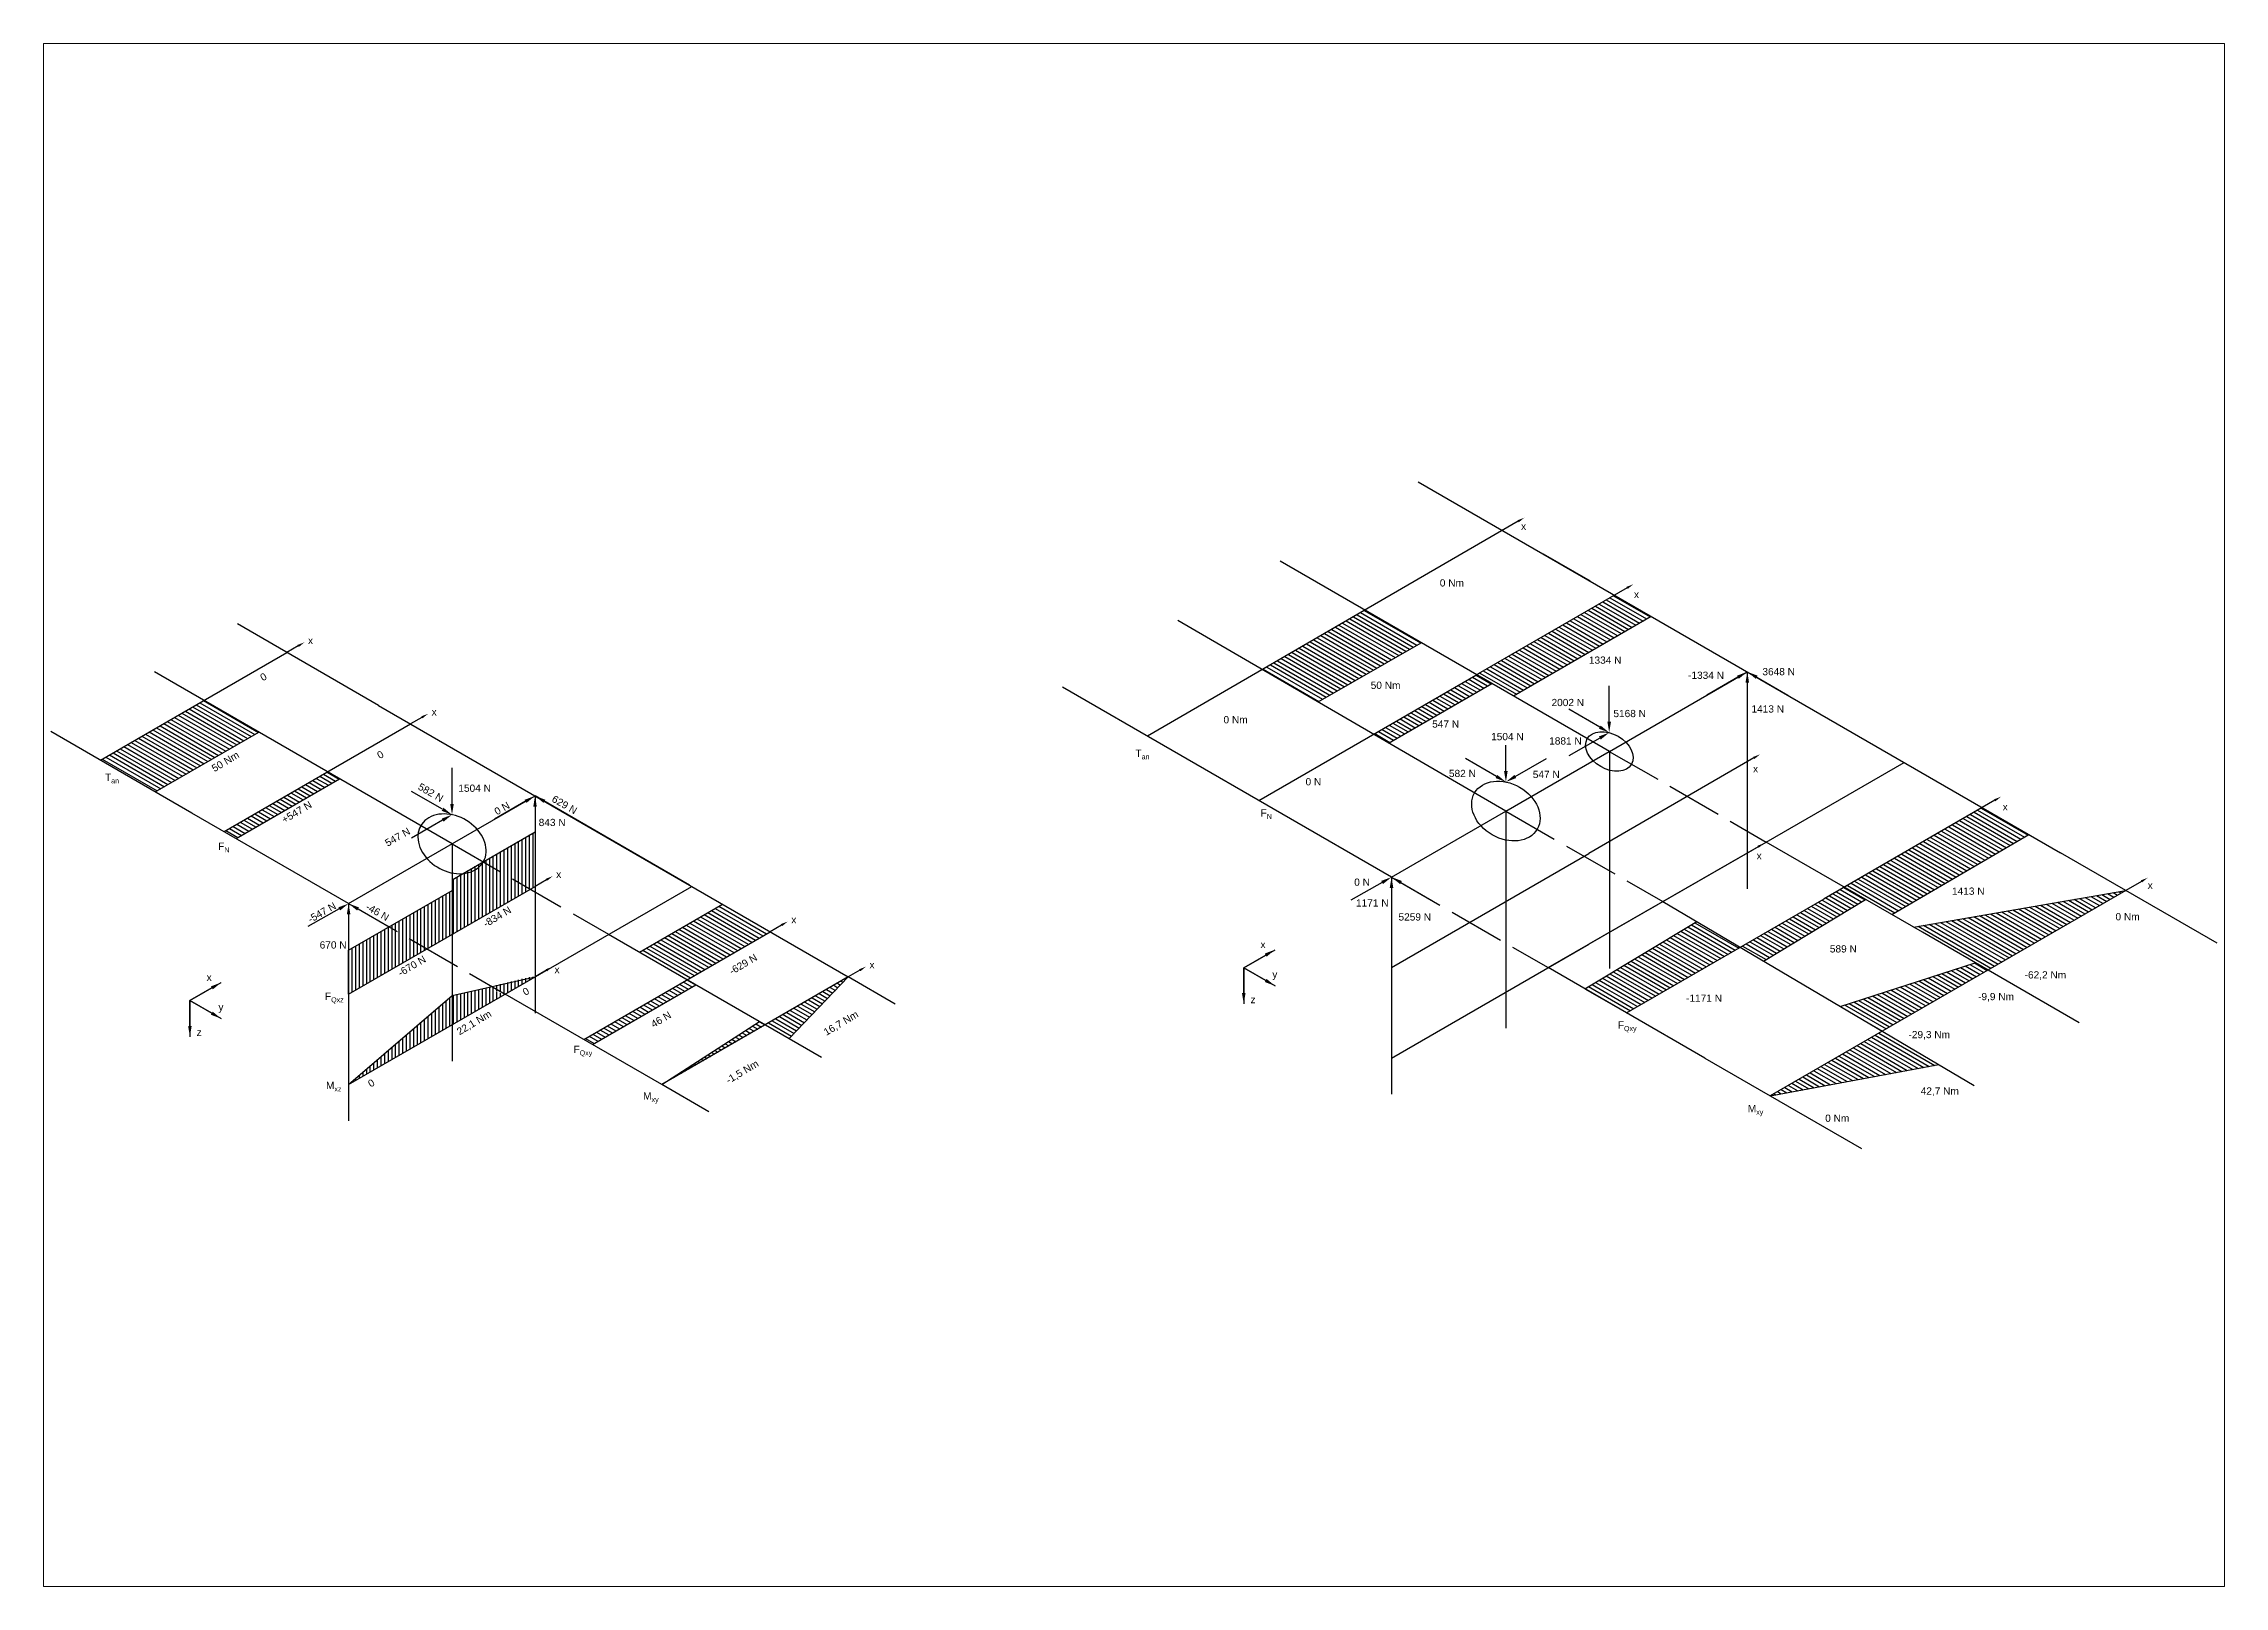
# Paper-space layout 'Abtriebswelle' of a CAD drawing. Header units: millimetres. Extents: x 30 to 267, y 21 to 189.
# The model-space entities are those that its viewports show. They can reach past a viewport. Long polylines and large blocks are cut down to what shows.
import ezdxf
from ezdxf import colors
from ezdxf.entities.mleader import LeaderData, LeaderLine
from ezdxf.math import Vec2, Vec3

# ---------------------------------------------------------------- set-up
doc = ezdxf.new("R2010")
doc.units = ezdxf.units.MM
doc.linetypes.add('ACAD_ISO02W100', pattern=[15, 12, -3])
doc.layers.add('Koordinatensystem', color=7, linetype='Continuous', true_color=0xffffff)
for name, color, linetype in [('Lagerkräfte', 10, 'Continuous'), ('Momente', 1, 'Continuous'), ('Normalkräfte', 104, 'Continuous'), ('Querkräfte', 104, 'Continuous')]:
    doc.layers.add(name, color=color, linetype=linetype)
doc.styles.get("Standard").update_dxf_attribs({"font": 'arial.ttf'})
pattern_1 = [(150, (1062.8202, 725.9416), (-0.5, -0.8660254), [])]
pattern_2 = [(90, (1062.8202, 725.9416), (-1, 6e-17), [])]

psp = doc.layouts.new('Abtriebswelle')

msp = doc.modelspace()

# ---------------------------------------------------------------- texts
at = {"char_height": 2, "attachment_point": 1, "line_spacing_factor": 0.263489}
for insert in [(1776.91, 1081.18), (1808.12, 1062.36), (1441.59, 1049.63), (1475.77, 1029.89), (1841.04, 1014.18), (1910.05, 1003.68), (1842.03, 990.16), (1510.2, 985.02), (1950.13, 982), (1575.19, 972.49), (1596.8, 960.02), (1509.74, 958.69)]:
    msp.add_mtext_dynamic_manual_height_columns('x', width=0.7078, gutter_width=45.54, heights=[0], dxfattribs=dict(at, insert=insert))
at = {"char_height": 2, "attachment_point": 1}
for s, insert in [('\\A1;T{\\H0.7x;\\S^ an;}', (1670.33, 1018.48)), ('\\A1;T{\\H0.7x;\\S^ an;}', (1385.47, 1011.84)), ('\\A1;F{\\H0.7x;\\S^ N;}', (1704.93, 1001.98)), ('\\A1;F{\\H0.7x;\\S^ N;}', (1416.75, 992.77)), ('\\A1;F{\\H0.7x;\\S^ Qxz;}', (1446.28, 951.33)), ('\\A1;F{\\H0.7x;\\S^ Qxy;}', (1803.67, 943.4)), ('\\A1;F{\\H0.7x;\\S^ Qxy;}', (1514.99, 936.66)), ('\\A1;M{\\H0.7x;\\S^ xz;}', (1446.57, 926.72)), ('\\A1;M{\\H0.7x;\\S^ xy;}', (1534.24, 923.78)), ('\\A1;M{\\H0.7x;\\S^ xy;}', (1839.59, 920.3))]:
    msp.add_mtext_dynamic_manual_height_columns(s, width=5.2821, gutter_width=45.54, heights=[0], dxfattribs=dict(at, insert=insert))
at = {"layer": 'Koordinatensystem'}
for s, p in [('x', (1704.89, 963.63)), ('x', (1413.57, 954.57)), ('y', (1708.15, 955.43)), ('y', (1416.83, 946.37)), ('z', (1702.13, 948.42)), ('z', (1410.81, 939.37))]:
    msp.add_text(s, height=2, dxfattribs=at).set_placement(p)
at = {"layer": 'Lagerkräfte', "char_height": 2, "attachment_point": 1}
for s, width, insert in [('-1334 N', 14.7199, (1823.07, 1040.02)), ('3648 N', 14.7199, (1843.62, 1041.02)), ('2002 N', 9.0037, (1785.33, 1032.49)), ('5168 N', 9.0037, (1802.43, 1029.45)), ('1413 N', 14.7199, (1840.6, 1030.72)), ('1504 N', 9.2593, (1768.63, 1023.07)), ('1881 N', 9.0037, (1784.68, 1021.88)), ('582 N', 9.0037, (1756.97, 1012.89)), ('1504 N', 9.9262, (1483.15, 1008.82)), ('547 N', 9.1741, (1780.15, 1012.62)), ('843 N', 7.6799, (1505.36, 999.35)), ('0 N', 6.3621, (1730.79, 982.86)), ('1171 N', 9.1456, (1731.28, 977.12)), ('5259 N', 10.9168, (1743.03, 973.25)), ('670 N', 7.6799, (1444.81, 965.51))]:
    msp.add_mtext_dynamic_manual_height_columns(s, width=width, gutter_width=45.54, heights=[0], dxfattribs=dict(at, insert=insert))
for s, width, insert, rotation in [('\\pxi-3,l4,t4;582 N', 12.026, (1471.05, 1010.35), 330.14049), ('\\pxi-3,l4,t4;0 N', 11.2676, (1491.09, 1001.05), 29.58826), ('\\pxi-3,l4,t4;629 N', 11.2676, (1508.03, 1006.98), 330.14049), ('\\pxi-3,l4,t4;547 N', 11.2676, (1460.87, 992.37), 29.58826), ('\\pxi-3,l4,t4;-547 N', 11.2676, (1439.56, 971.3), 29.58826), ('\\pxi-3,l4,t4;-46 N', 11.2676, (1456.6, 977.17), 330.14049)]:
    msp.add_mtext_dynamic_manual_height_columns(s, width=width, gutter_width=45.54, heights=[0], dxfattribs=dict(at, insert=insert, rotation=rotation))
at = {"layer": 'Momente', "char_height": 2, "attachment_point": 1}
for s, width, insert in [('0 Nm', 9.0037, (1754.45, 1065.54)), ('50 Nm', 9.0037, (1735.35, 1037.25)), ('0 Nm', 9.0037, (1694.66, 1027.74)), ('0 Nm', 9.0037, (1941.23, 973.32)), ('-62,2 Nm', 14.2383, (1916.11, 957.24)), ('-9,9 Nm', 12.2368, (1903.24, 951.24)), ('-29,3 Nm', 12.9296, (1884, 940.75)), ('42,7 Nm', 12.6217, (1887.38, 925.15)), ('0 Nm', 9.0037, (1860.98, 917.64))]:
    msp.add_mtext_dynamic_manual_height_columns(s, width=width, gutter_width=45.54, heights=[0], dxfattribs=dict(at, insert=insert))
at = {"layer": 'Momente', "char_height": 2, "attachment_point": 8, "rotation": 30.70065}
for s, insert in [('0', (1429.8, 1037.7)), ('50 Nm', (1419.28, 1014.31)), ('0', (1502.34, 950.79)), ('22,1 Nm', (1488.19, 941.88)), ('16,7 Nm', (1589.61, 941.75)), ('-1,5 Nm', (1562.31, 928.29)), ('0', (1459.61, 925.46))]:
    msp.add_mtext_dynamic_manual_height_columns(s, width=12.9314, gutter_width=45.54, heights=[0], dxfattribs=dict(at, insert=insert))
at = {"layer": 'Normalkräfte', "char_height": 2, "attachment_point": 1}
for s, insert in [('1334 N', (1795.66, 1044.2)), ('547 N', (1752.34, 1026.55)), ('0 N', (1717.34, 1010.6))]:
    msp.add_mtext_dynamic_manual_height_columns(s, width=10.5365, gutter_width=45.54, heights=[0], dxfattribs=dict(at, insert=insert))
at = {"layer": 'Normalkräfte', "char_height": 2, "attachment_point": 8, "rotation": 30.70065}
for s, width, insert in [('0', 12.9314, (1462.11, 1016.19)), ('+547 N', 12.9314, (1438.99, 1000.33)), ('-834 N', 12.9314, (1494.4, 971.42)), ('\\pxi-3,l4,t4;-670 N', 21.461, (1469.96, 957.31))]:
    msp.add_mtext_dynamic_manual_height_columns(s, width=width, gutter_width=45.54, heights=[0], dxfattribs=dict(at, insert=insert))
at = {"layer": 'Querkräfte', "char_height": 2, "attachment_point": 1}
for s, insert in [('1413 N', (1896.03, 980.37)), ('589 N', (1862.27, 964.43)), ('-1171 N', (1822.52, 950.81))]:
    msp.add_mtext_dynamic_manual_height_columns(s, width=10.5365, gutter_width=45.54, heights=[0], dxfattribs=dict(at, insert=insert))
at = {"layer": 'Querkräfte', "char_height": 2, "attachment_point": 8, "rotation": 30.70065}
for s, insert in [('-629 N', (1562.39, 958.3)), ('46 N', (1539.69, 943.04))]:
    msp.add_mtext_dynamic_manual_height_columns(s, width=12.9314, gutter_width=45.54, heights=[0], dxfattribs=dict(at, insert=insert))

# ---------------------------------------------------------------- hatches: boundary and pattern name
at = {"layer": 'Momente'}
h = msp.add_hatch(dxfattribs=at)
h.set_pattern_fill('_USER', color=256, angle=150, pattern_type=0)
h.set_pattern_definition(pattern_1)
h.paths.add_polyline_path([(1749.28, 1048.03), (1733.73, 1057.01), (1705.4, 1040.59), (1720.79, 1031.65)])
h = msp.add_hatch(dxfattribs=at)
h.set_pattern_fill('_USER', color=256, angle=150, pattern_type=0)
h.set_pattern_definition([(150, (1037.5085, 740.5553), (-0.5, -0.8660254), [])])
h.paths.add_polyline_path([(1427.97, 1023.29), (1412.79, 1032.06), (1384.21, 1015.56), (1399.39, 1006.79)])
h = msp.add_hatch(dxfattribs=at)
h.set_pattern_fill('_USER', color=256, angle=150, pattern_type=0)
h.set_pattern_definition(pattern_1)
h.paths.add_polyline_path([(1944.07, 979.57), (1885.36, 969.46), (1887.9, 968), (1905.97, 957.57)])
h.paths.add_polyline_path([(1905.97, 957.57), (1902.45, 959.6), (1865.15, 947.53), (1876.75, 940.7)])
h.paths.add_polyline_path([(1892.44, 931.44), (1876.75, 940.7), (1845.78, 922.82)])
h = msp.add_hatch(dxfattribs=at)
h.set_pattern_fill('_USER', color=256, angle=90, pattern_type=0)
h.set_pattern_definition(pattern_2)
h.paths.add_polyline_path([(1481.4, 950.5), (1452.82, 925.94), (1481.4, 942.44)])
h.paths.add_polyline_path([(1496.12, 950.94), (1489.58, 952.35), (1481.4, 950.5), (1481.4, 942.44)])
h.paths.add_polyline_path([(1502.97, 955.64), (1489.58, 952.35), (1495.48, 951.31)])
h.paths.add_polyline_path([(1504.35, 955.69), (1502.97, 955.64), (1495.48, 951.31), (1496.12, 950.94)])
h = msp.add_hatch(dxfattribs=at)
h.set_pattern_fill('_USER', color=256, angle=150, pattern_type=0)
h.set_pattern_definition(pattern_1)
h.paths.add_polyline_path([(1590.95, 955.69), (1568, 942.44), (1574.59, 938.64)])
h.paths.add_polyline_path([(1568, 942.44), (1566.44, 943.34), (1539.42, 925.94)])
at = {"layer": 'Normalkräfte'}
h = msp.add_hatch(dxfattribs=at)
h.set_pattern_fill('_USER', color=256, angle=150, pattern_type=0)
h.set_pattern_definition([(150, (1047.8218, 734.6009), (-0.5, -0.8660254), [])])
h.paths.add_polyline_path([(1736.13, 1022.69), (1740.3, 1020.27), (1768.83, 1036.75), (1764.65, 1039.16)])
h.paths.add_polyline_path([(1765.08, 1039.41), (1764.65, 1039.16), (1774.79, 1033.3), (1812.9, 1055.3), (1802.75, 1061.16)])
h = msp.add_hatch(dxfattribs=at)
h.set_pattern_fill('_USER', color=256, angle=150, pattern_type=0)
h.set_pattern_definition([(150, (1050.0427, 733.3187), (-0.5, -0.8660254), [])])
h.paths.add_polyline_path([(1418.39, 995.82), (1421.73, 993.89), (1450.3, 1010.39), (1446.97, 1012.32)])
at = {"layer": 'Querkräfte'}
h = msp.add_hatch(dxfattribs=at)
h.set_pattern_fill('_USER', color=256, angle=150, pattern_type=0)
h.set_pattern_definition(pattern_1)
h.paths.add_polyline_path([(1872.15, 977.09), (1866.29, 980.47), (1860.66, 977.22), (1837.48, 963.84), (1843.94, 960.04)])
h.paths.add_polyline_path([(1917.32, 995.01), (1904.4, 1002.47), (1866.29, 980.47), (1879.44, 972.89)])
h.paths.add_polyline_path([(1837.48, 963.84), (1825.45, 970.94), (1794.55, 952.4), (1806.1, 945.72)])
h = msp.add_hatch(dxfattribs=at)
h.set_pattern_fill('_USER', color=256, angle=90, pattern_type=0)
h.set_pattern_definition(pattern_2)
h.paths.add_polyline_path([(1464, 969.49), (1452.82, 963.03), (1452.82, 950.94), (1474.47, 963.44)])
h.paths.add_polyline_path([(1481.4, 979.53), (1464, 969.49), (1474.47, 963.44), (1481.4, 967.44)])
edge = h.paths.add_edge_path()
edge.add_line((1503.05, 979.94), (1490.06, 987.44))
edge.add_ellipse((1481.4, 992.44), major_axis=(-8.66, 5), ratio=0.760566, start_angle=131.41272, end_angle=180, ccw=False)
edge.add_line((1484.28, 984.19), (1481.4, 982.53))
edge.add_line((1481.4, 982.53), (1481.4, 967.44))
edge.add_line((1481.4, 967.44), (1503.05, 979.94))
h.paths.add_polyline_path([(1504.35, 995.78), (1489.98, 987.49), (1503.05, 979.94), (1504.35, 980.69)])
h = msp.add_hatch(dxfattribs=at)
h.set_pattern_fill('_USER', color=256, angle=90, pattern_type=0)
h.set_pattern_definition(pattern_2)
edge = h.paths.add_edge_path()
edge.add_ellipse((1481.4, 992.44), major_axis=(-8.66, 5), ratio=0.760566, start_angle=131.41272, end_angle=180)
edge.add_line((1490.06, 987.44), (1489.98, 987.49))
edge.add_line((1489.98, 987.49), (1484.28, 984.19))
h = msp.add_hatch(dxfattribs=at)
h.set_pattern_fill('_USER', color=256, angle=150, pattern_type=0)
h.set_pattern_definition(pattern_1)
h.paths.add_polyline_path([(1569.34, 968.17), (1556.15, 975.78), (1533.2, 962.53), (1546.39, 954.92)])
h.paths.add_polyline_path([(1548.79, 953.53), (1546.39, 954.92), (1517.82, 938.42), (1520.21, 937.03)])

# ---------------------------------------------------------------- linework, layer by layer
for p, q in [((1748.47, 1092.5), (1926, 990)), ((1384.21, 1015.56), (1435.74, 1045.31)), ((1839.45, 1039.97), (1839.45, 979.97)), ((1741.11, 983.25), (1650.17, 1035.75)), ((1461.05, 1030.69), (1590.95, 955.69)), ((1801.34, 1017.97), (1801.34, 957.97)), ((1452.82, 975.94), (1409.52, 1000.94)), ((1547.01, 981.06), (1504.35, 1005.69)), ((1504.35, 1005.69), (1504.35, 945.69)), ((1772.72, 1001.5), (1772.72, 941.5)), ((1481.4, 992.44), (1481.4, 932.44)), ((1741.11, 983.25), (1741.11, 923.25)), ((1944.07, 979.57), (1845.78, 922.82)), ((1452.82, 975.94), (1452.82, 915.94)), ((1741.11, 933.25), (1795.67, 964.75)), ((1452.82, 925.94), (1504.35, 955.69)), ((1827.71, 933.25), (1871.01, 908.25))]:
    msp.add_line(p, q)
for points in [[(1801.34, 1017.97), (1710.36, 1070.5)], [(1796.1, 1065), (1783.11, 1072.5)], [(1774.79, 1033.3), (1812.9, 1055.3)], [(1461.05, 1030.69), (1422.08, 1053.19)], [(1772.72, 1001.5), (1682.03, 1054.16)], [(1720.79, 1031.65), (1749.26, 1048.02)], [(1481.4, 992.44), (1399.13, 1039.94)], [(1704.46, 1004.41), (1765.08, 1039.41)], [(1801.34, 1017.97), (1839.45, 1039.97)], [(1740.25, 1020.24), (1768.83, 1036.75)], [(1418.39, 995.82), (1469.92, 1025.57)], [(1409.52, 1000.94), (1370.55, 1023.44)], [(1399.39, 1006.79), (1427.97, 1023.29)], [(1697.81, 1008.25), (1684.81, 1015.75)], [(1772.72, 1001.5), (1801.3, 1018)], [(1844.7, 992.94), (1882.81, 1014.94)], [(1421.73, 993.89), (1450.3, 1010.39)], [(1452.82, 975.94), (1504.35, 1005.69)], [(1741.11, 983.25), (1772.72, 1001.5)], [(1481.4, 982.53), (1504.35, 995.78)], [(1879.44, 972.89), (1917.32, 995.01)], [(1741.11, 958.25), (1795.67, 989.75)], [(1784.41, 958.25), (1844.7, 992.94)], [(1887.9, 968), (1844.7, 992.94)], [(1969.3, 965), (1926, 990)], [(1452.82, 950.94), (1504.35, 980.69)], [(1452.82, 963.03), (1481.4, 979.53)], [(1496.12, 950.94), (1547.65, 980.69)], [(1806.1, 945.72), (1860.66, 977.22)], [(1843.94, 960.04), (1872.15, 977.09)], [(1885.36, 969.46), (1944.07, 979.57)], [(1533.2, 962.53), (1556.15, 975.78)], [(1794.55, 952.4), (1825.54, 971)], [(1816.06, 976.47), (1902.16, 925.71)], [(1517.82, 938.42), (1569.34, 968.17)], [(1524.7, 967.44), (1583.56, 933.46)], [(1931.2, 943), (1887.9, 968)], [(1865.15, 947.53), (1902.45, 959.6)], [(1452.82, 925.94), (1481.4, 950.5), (1504.35, 955.69)], [(1590.95, 955.69), (1539.42, 925.94), (1496.12, 950.94)], [(1520.21, 937.03), (1548.79, 953.53)], [(1590.95, 955.69), (1574.59, 938.64)], [(1603.94, 948.19), (1590.95, 955.69)], [(1827.71, 933.25), (1784.41, 958.25)], [(1539.42, 925.94), (1566.44, 943.34)], [(1845.78, 922.82), (1892.44, 931.44)], [(1552.41, 918.44), (1539.42, 925.94)]]:
    msp.add_lwpolyline(points)
at = {"linetype": 'ACAD_ISO02W100', "ltscale": 0.2}
for points in [[(1801.3, 1018), (1844.7, 992.94)], [(1772.72, 1001.5), (1816.06, 976.47)], [(1481.4, 992.44), (1524.7, 967.44)], [(1741.11, 983.25), (1784.41, 958.25)], [(1452.82, 975.94), (1496.12, 950.94)]]:
    msp.add_lwpolyline(points, dxfattribs=at)
for centre, major_axis, ratio in [((1801.34, 1017.97), (-6.11, 3.53), 0.685691), ((1772.72, 1001.5), (-8.66, 5), 0.760566)]:
    msp.add_ellipse(centre, major_axis=major_axis, ratio=ratio)
msp.add_ellipse((1481.4, 992.44), major_axis=(-8.66, 5), ratio=0.760566, start_param=3.162074, end_param=8.57677)
at = {"linetype": 'ACAD_ISO02W100', "ltscale": 0.1}
msp.add_open_spline([(1484.28, 984.19), (1486.53, 984.35), (1489.06, 985.59), (1490.14, 987.58)], degree=3, dxfattribs=at)
at = {"layer": 'Koordinatensystem'}
for points in [[(1700.26, 958.2), (1708.92, 963.2)], [(1408.95, 949.14), (1417.61, 954.14)], [(1700.26, 958.2), (1708.92, 953.2)], [(1700.26, 958.2), (1700.26, 948.2)], [(1408.95, 949.14), (1417.61, 944.14)], [(1408.95, 949.14), (1408.95, 939.14)]]:
    msp.add_lwpolyline(points, dxfattribs=at)

msp.set_redraw_order([(e.dxf.handle, doc.entitydb.next_handle()) for e in msp.query("TEXT MTEXT ATTDEF DIMENSION ARC_DIMENSION")])  # texts and dimensions are drawn at this point

# ---------------------------------------------------------------- leaders
ml = msp.add_multileader_mtext('Standard')
ml.set_content('', color=256)
ml.set_leader_properties()
ml.build(insert=Vec2(0, 0))
ml.multileader.update_dxf_attribs({"has_dogleg": 0, "arrow_head_size": 2})
ctx = ml.context
ctx.base_point, ctx.arrow_head_size, ctx.plane_origin, ctx.plane_x_axis, ctx.plane_y_axis = Vec3(1670.18, 1020.2), 2, Vec3(1728.05, 1065.02), Vec3(0.866046, 0.499964), Vec3(-0.499964, 0.866046)
ctx.text_align_type = 2
notes = []
notes.append((ctx, [(0, (1, 1, 0), (1680.58, 1026.2), (-0.866046, -0.499964), 8, [(0, [(1777.82, 1082.55)], 0, [])])]))
ctx.mtext.insert, ctx.mtext.text_direction, ctx.mtext.rotation, ctx.mtext.alignment, ctx.mtext.flow_direction = Vec3(1670.92, 1022.93), Vec3(0.866046, 0.499964), 0.523557, 3, 5
ml = msp.add_multileader_mtext('Standard')
ml.set_content('', color=256)
ml.set_leader_properties()
ml.build(insert=Vec2(0, 0))
ml.multileader.update_dxf_attribs({"has_dogleg": 0, "arrow_head_size": 2})
ctx = ml.context
ctx.base_point, ctx.arrow_head_size, ctx.plane_origin, ctx.plane_x_axis, ctx.plane_y_axis = Vec3(1761.61, 1037.41), 2, Vec3(1759.05, 1047.13), Vec3(0.866046, 0.499964), Vec3(-0.499964, 0.866046)
ctx.text_align_type = 2
notes.append((ctx, [(0, (1, 1, 0), (1772.01, 1043.41), (-0.866046, -0.499964), 8, [(0, [(1807.95, 1064.16)], 0, [])])]))
ctx.mtext.insert, ctx.mtext.text_direction, ctx.mtext.rotation, ctx.mtext.alignment, ctx.mtext.flow_direction = Vec3(1762.35, 1040.14), Vec3(0.866046, 0.499964), 0.523557, 3, 5
ml = msp.add_multileader_mtext('Standard')
ml.set_content('', color=256)
ml.set_leader_properties()
ml.build(insert=Vec2(0, 0))
ml.multileader.update_dxf_attribs({"has_dogleg": 0, "arrow_head_size": 2})
ctx = ml.context
ctx.base_point, ctx.arrow_head_size, ctx.plane_origin, ctx.plane_x_axis, ctx.plane_y_axis = Vec3(1432.27, 1043.31), 2, Vec3(1435.77, 1056.53), Vec3(0.866046, 0.499964), Vec3(-0.499964, 0.866046)
ctx.text_align_type = 2
notes.append((ctx, [(0, (1, 1, 0), (1442.66, 1049.31), (-0.866046, -0.499964), 8, [(0, [(1440.62, 1048.12)], 0, [])])]))
ctx.mtext.insert, ctx.mtext.text_direction, ctx.mtext.rotation, ctx.mtext.alignment, ctx.mtext.flow_direction = Vec3(1433, 1046.04), Vec3(0.866046, 0.499964), 0.523557, 3, 5
ml = msp.add_multileader_mtext('Standard')
ml.set_content('', color=256)
ml.set_leader_properties()
ml.build(insert=Vec2(0, 0))
ml.multileader.update_dxf_attribs({"has_dogleg": 0, "arrow_head_size": 2})
ctx = ml.context
ctx.base_point, ctx.arrow_head_size, ctx.plane_origin, ctx.plane_x_axis, ctx.plane_y_axis = Vec3(1466.46, 1023.57), 2, Vec3(1469.95, 1036.79), Vec3(0.866046, 0.499964), Vec3(-0.499964, 0.866046)
ctx.text_align_type = 2
notes.append((ctx, [(0, (1, 1, 0), (1476.85, 1029.57), (-0.866046, -0.499964), 8, [(0, [(1474.8, 1028.39)], 0, [])])]))
ctx.mtext.insert, ctx.mtext.text_direction, ctx.mtext.rotation, ctx.mtext.alignment, ctx.mtext.flow_direction = Vec3(1467.19, 1026.3), Vec3(0.866046, 0.499964), 0.523557, 3, 5
ml = msp.add_multileader_mtext('Standard')
ml.set_content('', color=256)
ml.set_leader_properties()
ml.build(insert=Vec2(0, 0))
ml.multileader.update_dxf_attribs({"has_dogleg": 0, "arrow_head_size": 2})
ctx = ml.context
ctx.base_point, ctx.arrow_head_size, ctx.plane_origin, ctx.plane_x_axis, ctx.plane_y_axis = Vec3(1792.2, 987.75), 2, Vec3(1795.7, 1000.97), Vec3(0.866046, 0.499964), Vec3(-0.499964, 0.866046)
ctx.text_align_type = 2
notes.append((ctx, [(0, (1, 1, 0), (1802.59, 993.75), (-0.866046, -0.499964), 8, [(0, [(1842.98, 1017.17)], 0, [])])]))
ctx.mtext.insert, ctx.mtext.text_direction, ctx.mtext.rotation, ctx.mtext.alignment, ctx.mtext.flow_direction = Vec3(1792.93, 990.48), Vec3(0.866046, 0.499964), 0.523557, 3, 5
ml = msp.add_multileader_mtext('Standard')
ml.set_content('', color=256)
ml.set_leader_properties()
ml.build(insert=Vec2(0, 0))
ml.multileader.update_dxf_attribs({"has_dogleg": 0, "arrow_head_size": 2})
ctx = ml.context
ctx.base_point, ctx.arrow_head_size, ctx.plane_origin, ctx.plane_x_axis, ctx.plane_y_axis = Vec3(1857.2, 975.22), 2, Vec3(1860.69, 988.45), Vec3(0.866046, 0.499964), Vec3(-0.499964, 0.866046)
ctx.text_align_type = 2
notes.append((ctx, [(0, (1, 1, 0), (1867.59, 981.22), (-0.866046, -0.499964), 8, [(0, [(1909.59, 1005.47)], 0, [])])]))
ctx.mtext.insert, ctx.mtext.text_direction, ctx.mtext.rotation, ctx.mtext.alignment, ctx.mtext.flow_direction = Vec3(1857.93, 977.96), Vec3(0.866046, 0.499964), 0.523557, 3, 5
ml = msp.add_multileader_mtext('Standard')
ml.set_content('', color=256)
ml.set_leader_properties()
ml.build(insert=Vec2(0, 0))
ml.multileader.update_dxf_attribs({"has_dogleg": 0, "arrow_head_size": 2})
ctx = ml.context
ctx.base_point, ctx.arrow_head_size, ctx.plane_origin, ctx.plane_x_axis, ctx.plane_y_axis = Vec3(1792.2, 962.75), 2, Vec3(1795.7, 975.97), Vec3(0.866046, 0.499964), Vec3(-0.499964, 0.866046)
ctx.text_align_type = 2
notes.append((ctx, [(0, (1, 1, 0), (1802.59, 968.75), (-0.866046, -0.499964), 8, [(0, [(1844.18, 992.64)], 0, [])])]))
ctx.mtext.insert, ctx.mtext.text_direction, ctx.mtext.rotation, ctx.mtext.alignment, ctx.mtext.flow_direction = Vec3(1792.93, 965.48), Vec3(0.866046, 0.499964), 0.523557, 3, 5
ml = msp.add_multileader_mtext('Standard')
ml.set_content('', color=256)
ml.set_leader_properties()
ml.build(insert=Vec2(0, 0))
ml.multileader.update_dxf_attribs({"has_dogleg": 0, "arrow_head_size": 2})
ctx = ml.context
ctx.base_point, ctx.arrow_head_size, ctx.plane_origin, ctx.plane_x_axis, ctx.plane_y_axis = Vec3(1500.88, 978.69), 2, Vec3(1504.38, 991.91), Vec3(0.866046, 0.499964), Vec3(-0.499964, 0.866046)
ctx.text_align_type = 2
notes.append((ctx, [(0, (1, 1, 0), (1511.28, 984.69), (-0.866046, -0.499964), 8, [(0, [(1509.23, 983.51)], 0, [])])]))
ctx.mtext.insert, ctx.mtext.text_direction, ctx.mtext.rotation, ctx.mtext.alignment, ctx.mtext.flow_direction = Vec3(1501.62, 981.42), Vec3(0.866046, 0.499964), 0.523557, 3, 5
ml = msp.add_multileader_mtext('Standard')
ml.set_content('', color=256)
ml.set_leader_properties()
ml.build(insert=Vec2(0, 0))
ml.multileader.update_dxf_attribs({"has_dogleg": 0, "arrow_head_size": 2})
ctx = ml.context
ctx.base_point, ctx.arrow_head_size, ctx.plane_origin, ctx.plane_x_axis, ctx.plane_y_axis = Vec3(1940.61, 977.57), 2, Vec3(1900.37, 965.54), Vec3(0.866046, 0.499964), Vec3(-0.499964, 0.866046)
ctx.text_align_type = 2
notes.append((ctx, [(0, (1, 1, 0), (1951, 983.57), (-0.866046, -0.499964), 8, [(0, [(1950.13, 983.07)], 0, [])])]))
ctx.mtext.insert, ctx.mtext.text_direction, ctx.mtext.rotation, ctx.mtext.alignment, ctx.mtext.flow_direction = Vec3(1941.34, 980.3), Vec3(0.866046, 0.499964), 0.523557, 3, 5
ml = msp.add_multileader_mtext('Standard')
ml.set_content('', color=256)
ml.set_leader_properties()
ml.build(insert=Vec2(0, 0))
ml.multileader.update_dxf_attribs({"has_dogleg": 0, "arrow_head_size": 2})
ctx = ml.context
ctx.base_point, ctx.arrow_head_size, ctx.plane_origin, ctx.plane_x_axis, ctx.plane_y_axis = Vec3(1565.88, 966.17), 2, Vec3(1569.37, 979.39), Vec3(0.866046, 0.499964), Vec3(-0.499964, 0.866046)
ctx.text_align_type = 2
notes.append((ctx, [(0, (1, 1, 0), (1576.27, 972.17), (-0.866046, -0.499964), 8, [(0, [(1574.22, 970.99)], 0, [])])]))
ctx.mtext.insert, ctx.mtext.text_direction, ctx.mtext.rotation, ctx.mtext.alignment, ctx.mtext.flow_direction = Vec3(1566.61, 968.9), Vec3(0.866046, 0.499964), 0.523557, 3, 5
ml = msp.add_multileader_mtext('Standard')
ml.set_content('', color=256)
ml.set_leader_properties()
ml.build(insert=Vec2(0, 0))
ml.multileader.update_dxf_attribs({"has_dogleg": 0, "arrow_head_size": 2})
ctx = ml.context
ctx.base_point, ctx.arrow_head_size, ctx.plane_origin, ctx.plane_x_axis, ctx.plane_y_axis = Vec3(1500.88, 953.69), 2, Vec3(1504.38, 966.91), Vec3(0.866046, 0.499964), Vec3(-0.499964, 0.866046)
ctx.text_align_type = 2
notes.append((ctx, [(0, (1, 1, 0), (1511.28, 959.69), (-0.866046, -0.499964), 8, [(0, [(1509.23, 958.51)], 0, [])])]))
ctx.mtext.insert, ctx.mtext.text_direction, ctx.mtext.rotation, ctx.mtext.alignment, ctx.mtext.flow_direction = Vec3(1501.62, 956.42), Vec3(0.866046, 0.499964), 0.523557, 3, 5
ml = msp.add_multileader_mtext('Standard')
ml.set_content('', color=256)
ml.set_leader_properties()
ml.build(insert=Vec2(0, 0))
ml.multileader.update_dxf_attribs({"has_dogleg": 0, "arrow_head_size": 2})
ctx = ml.context
ctx.base_point, ctx.arrow_head_size, ctx.plane_origin, ctx.plane_x_axis, ctx.plane_y_axis = Vec3(1587.49, 953.69), 2, Vec3(1590.98, 966.91), Vec3(0.866046, 0.499964), Vec3(-0.499964, 0.866046)
ctx.text_align_type = 2
notes.append((ctx, [(0, (1, 1, 0), (1597.88, 959.69), (-0.866046, -0.499964), 8, [(0, [(1595.83, 958.51)], 0, [])])]))
ctx.mtext.insert, ctx.mtext.text_direction, ctx.mtext.rotation, ctx.mtext.alignment, ctx.mtext.flow_direction = Vec3(1588.22, 956.42), Vec3(0.866046, 0.499964), 0.523557, 3, 5
at = {"layer": 'Koordinatensystem'}
ml = msp.add_multileader_mtext('Standard', dxfattribs=at)
ml.set_content('', color=256)
ml.set_leader_properties()
ml.build(insert=Vec2(0, 0))
ml.multileader.update_dxf_attribs({"has_dogleg": 0, "arrow_head_size": 3})
ctx = ml.context
ctx.base_point, ctx.arrow_head_size, ctx.plane_origin = Vec3(1700.26, 958.2), 3, Vec3(1696.26, 958.45)
notes.append((ctx, [(0, (1, 1, 0), (1692.26, 958.2), (1, 0), 8, [(0, [(1700.26, 948.2)], 0, [])])]))
ctx.mtext.insert, ctx.mtext.flow_direction = Vec3(1702.26, 960.2), 5
ml = msp.add_multileader_mtext('Standard', dxfattribs=at)
ml.set_content('', color=256)
ml.set_leader_properties()
ml.build(insert=Vec2(0, 0))
ml.multileader.update_dxf_attribs({"has_dogleg": 0, "arrow_head_size": 3})
ctx = ml.context
ctx.base_point, ctx.arrow_head_size, ctx.plane_origin = Vec3(1696.26, 958.2), 3, Vec3(1714.39, 967.24)
ctx.text_align_type = 2
notes.append((ctx, [(0, (1, 1, 0), (1708.26, 958.2), (-1, 0), 8, [(0, [(1708.92, 963.2)], 0, [])])]))
ctx.mtext.insert, ctx.mtext.alignment, ctx.mtext.flow_direction = Vec3(1698.26, 960.2), 3, 5
ml = msp.add_multileader_mtext('Standard', dxfattribs=at)
ml.set_content('', color=256)
ml.set_leader_properties()
ml.build(insert=Vec2(0, 0))
ml.multileader.update_dxf_attribs({"has_dogleg": 0, "arrow_head_size": 3})
ctx = ml.context
ctx.base_point, ctx.arrow_head_size, ctx.plane_origin = Vec3(1696.26, 958.2), 3, Vec3(1708.92, 953.2)
ctx.text_align_type = 2
notes.append((ctx, [(0, (1, 1, 0), (1708.26, 958.2), (-1, 0), 8, [(0, [(1708.92, 953.2)], 0, [])])]))
ctx.mtext.insert, ctx.mtext.alignment, ctx.mtext.flow_direction = Vec3(1698.26, 960.2), 3, 5
ml = msp.add_multileader_mtext('Standard', dxfattribs=at)
ml.set_content('', color=256)
ml.set_leader_properties()
ml.build(insert=Vec2(0, 0))
ml.multileader.update_dxf_attribs({"has_dogleg": 0, "arrow_head_size": 3})
ctx = ml.context
ctx.base_point, ctx.arrow_head_size, ctx.plane_origin = Vec3(1404.95, 949.14), 3, Vec3(1423.07, 958.18)
ctx.text_align_type = 2
notes.append((ctx, [(0, (1, 1, 0), (1416.95, 949.14), (-1, 0), 8, [(0, [(1417.61, 954.14)], 0, [])])]))
ctx.mtext.insert, ctx.mtext.alignment, ctx.mtext.flow_direction = Vec3(1406.95, 951.14), 3, 5
ml = msp.add_multileader_mtext('Standard', dxfattribs=at)
ml.set_content('', color=256)
ml.set_leader_properties()
ml.build(insert=Vec2(0, 0))
ml.multileader.update_dxf_attribs({"has_dogleg": 0, "arrow_head_size": 3})
ctx = ml.context
ctx.base_point, ctx.arrow_head_size, ctx.plane_origin = Vec3(1408.95, 949.14), 3, Vec3(1404.94, 949.39)
notes.append((ctx, [(0, (1, 1, 0), (1400.95, 949.14), (1, 0), 8, [(0, [(1408.95, 939.14)], 0, [])])]))
ctx.mtext.insert, ctx.mtext.flow_direction = Vec3(1410.95, 951.14), 5
ml = msp.add_multileader_mtext('Standard', dxfattribs=at)
ml.set_content('', color=256)
ml.set_leader_properties()
ml.build(insert=Vec2(0, 0))
ml.multileader.update_dxf_attribs({"has_dogleg": 0, "arrow_head_size": 3})
ctx = ml.context
ctx.base_point, ctx.arrow_head_size, ctx.plane_origin = Vec3(1404.95, 949.14), 3, Vec3(1417.61, 944.14)
ctx.text_align_type = 2
notes.append((ctx, [(0, (1, 1, 0), (1416.95, 949.14), (-1, 0), 8, [(0, [(1417.61, 944.14)], 0, [])])]))
ctx.mtext.insert, ctx.mtext.alignment, ctx.mtext.flow_direction = Vec3(1406.95, 951.14), 3, 5
at = {"layer": 'Lagerkräfte'}
ml = msp.add_multileader_mtext('Standard', dxfattribs=at)
ml.set_content('', color=256)
ml.set_leader_properties()
ml.build(insert=Vec2(0, 0))
ml.multileader.update_dxf_attribs({"has_dogleg": 0, "arrow_head_size": 3})
ctx = ml.context
ctx.base_point, ctx.arrow_head_size, ctx.plane_origin, ctx.plane_x_axis, ctx.plane_y_axis = Vec3(1801.25, 1040.1), 3, Vec3(1810.98, 1023.25), Vec3(0.007186, -0.999974), Vec3(0.999974, 0.007186)
ctx.text_align_type = 2
notes.append((ctx, [(0, (1, 1, 0), (1801.33, 1028.1), (-0.007186, 0.999974), 8, [(0, [(1801.28, 1023.18)], 0, [])])]))
ctx.mtext.insert, ctx.mtext.text_direction, ctx.mtext.rotation, ctx.mtext.alignment, ctx.mtext.flow_direction = Vec3(1803.26, 1038.11), Vec3(0.007186, -0.999974), 4.719575, 3, 5
ml = msp.add_multileader_mtext('Standard', dxfattribs=at)
ml.set_content('', color=256)
ml.set_leader_properties()
ml.build(insert=Vec2(0, 0))
ml.multileader.update_dxf_attribs({"has_dogleg": 0, "arrow_head_size": 3})
ctx = ml.context
ctx.base_point, ctx.arrow_head_size, ctx.plane_origin, ctx.plane_x_axis, ctx.plane_y_axis = Vec3(1824.75, 1031.49), 3, Vec3(1834.6, 1048.27), Vec3(0.866025, 0.5), Vec3(-0.5, 0.866025)
ctx.text_align_type = 2
notes.append((ctx, [(0, (1, 1, 0), (1835.15, 1037.49), (-0.866025, -0.5), 8, [(0, [(1839.45, 1039.97)], 0, [])])]))
ctx.mtext.insert, ctx.mtext.text_direction, ctx.mtext.rotation, ctx.mtext.alignment, ctx.mtext.flow_direction = Vec3(1825.49, 1034.22), Vec3(0.866025, 0.5), 0.523599, 3, 5
ml = msp.add_multileader_mtext('Standard', dxfattribs=at)
ml.set_content('', color=256)
ml.set_leader_properties()
ml.build(insert=Vec2(0, 0))
ml.multileader.update_dxf_attribs({"has_dogleg": 0, "arrow_head_size": 3})
ctx = ml.context
ctx.base_point, ctx.arrow_head_size, ctx.plane_origin, ctx.plane_x_axis, ctx.plane_y_axis = Vec3(1839.48, 1023.06), 3, Vec3(1829.75, 1039.9), Vec3(-0.007186, 0.999974), Vec3(-0.999974, -0.007186)
ctx.text_align_type = 2
notes.append((ctx, [(0, (1, 1, 0), (1839.39, 1035.06), (0.007186, -0.999974), 8, [(0, [(1839.45, 1039.97)], 0, [])])]))
ctx.mtext.insert, ctx.mtext.text_direction, ctx.mtext.rotation, ctx.mtext.alignment, ctx.mtext.flow_direction = Vec3(1837.46, 1025.05), Vec3(-0.007186, 0.999974), 1.577982, 3, 5
ml = msp.add_multileader_mtext('Standard', dxfattribs=at)
ml.set_content('', color=256)
ml.set_leader_properties()
ml.build(insert=Vec2(0, 0))
ml.multileader.update_dxf_attribs({"has_dogleg": 0, "arrow_head_size": 3})
ctx = ml.context
ctx.base_point, ctx.arrow_head_size, ctx.plane_origin, ctx.plane_x_axis, ctx.plane_y_axis = Vec3(1854.11, 1031.54), 3, Vec3(1834.66, 1031.54), Vec3(-0.869596, 0.493764), Vec3(-0.493764, -0.869596)
ctx.text_align_type = 2
notes.append((ctx, [(0, (1, 1, 0), (1843.67, 1037.47), (0.869596, -0.493764), 8, [(0, [(1839.45, 1039.97)], 0, [])])]))
ctx.mtext.insert, ctx.mtext.text_direction, ctx.mtext.rotation, ctx.mtext.alignment, ctx.mtext.flow_direction = Vec3(1851.38, 1030.79), Vec3(-0.869596, 0.493764), 2.62518, 3, 5
ml = msp.add_multileader_mtext('Standard', dxfattribs=at)
ml.set_content('', color=256)
ml.set_leader_properties()
ml.build(insert=Vec2(0, 0))
ml.multileader.update_dxf_attribs({"has_dogleg": 0, "arrow_head_size": 3})
ctx = ml.context
ctx.base_point, ctx.arrow_head_size, ctx.plane_origin, ctx.plane_x_axis, ctx.plane_y_axis = Vec3(1786.62, 1031.62), 3, Vec3(1806.07, 1031.62), Vec3(0.869596, -0.493764), Vec3(0.493764, 0.869596)
notes.append((ctx, [(0, (1, 1, 0), (1797.05, 1025.69), (-0.869596, 0.493764), 8, [(0, [(1801.28, 1023.18)], 0, [])])]))
ctx.mtext.insert, ctx.mtext.text_direction, ctx.mtext.rotation, ctx.mtext.flow_direction = Vec3(1789.34, 1032.37), Vec3(0.869596, -0.493764), 5.766773, 5
ml = msp.add_multileader_mtext('Standard', dxfattribs=at)
ml.set_content('', color=256)
ml.set_leader_properties()
ml.build(insert=Vec2(0, 0))
ml.multileader.update_dxf_attribs({"has_dogleg": 0, "arrow_head_size": 3})
ctx = ml.context
ctx.base_point, ctx.arrow_head_size, ctx.plane_origin, ctx.plane_x_axis, ctx.plane_y_axis = Vec3(1772.69, 1023.71), 3, Vec3(1782.42, 1009.61), Vec3(0.007186, -0.999974), Vec3(0.999974, 0.007186)
ctx.text_align_type = 2
notes.append((ctx, [(0, (1, 1, 0), (1772.77, 1011.71), (-0.007186, 0.999974), 8, [(0, [(1772.72, 1009.54)], 0, [])])]))
ctx.mtext.insert, ctx.mtext.text_direction, ctx.mtext.rotation, ctx.mtext.alignment, ctx.mtext.flow_direction = Vec3(1774.7, 1021.73), Vec3(0.007186, -0.999974), 4.719575, 3, 5
ml = msp.add_multileader_mtext('Standard', dxfattribs=at)
ml.set_content('', color=256)
ml.set_leader_properties()
ml.build(insert=Vec2(0, 0))
ml.multileader.update_dxf_attribs({"has_dogleg": 0, "arrow_head_size": 3})
ctx = ml.context
ctx.base_point, ctx.arrow_head_size, ctx.plane_origin, ctx.plane_x_axis, ctx.plane_y_axis = Vec3(1786.65, 1014.7), 3, Vec3(1796.37, 1031.55), Vec3(0.86241, 0.50621), Vec3(-0.50621, 0.86241)
ctx.text_align_type = 2
notes.append((ctx, [(0, (1, 1, 0), (1796.99, 1020.78), (-0.86241, -0.50621), 8, [(0, [(1801.28, 1023.18)], 0, [])])]))
ctx.mtext.insert, ctx.mtext.text_direction, ctx.mtext.rotation, ctx.mtext.alignment, ctx.mtext.flow_direction = Vec3(1787.36, 1017.44), Vec3(0.86241, 0.50621), 0.530785, 3, 5
at = {"layer": 'Lagerkräfte', "lineweight": 13}
ml = msp.add_multileader_mtext('Standard', dxfattribs=at)
ml.set_content('', color=256)
ml.set_leader_properties()
ml.build(insert=Vec2(0, 0))
ml.multileader.update_dxf_attribs({"has_dogleg": 0, "arrow_head_size": 3})
ctx = ml.context
ctx.base_point, ctx.arrow_head_size, ctx.plane_origin, ctx.plane_x_axis, ctx.plane_y_axis = Vec3(1481.37, 1017.4), 3, Vec3(1491.1, 1000.55), Vec3(0.007186, -0.999974), Vec3(0.999974, 0.007186)
ctx.text_align_type = 2
notes.append((ctx, [(0, (1, 1, 0), (1481.46, 1005.4), (-0.007186, 0.999974), 8, [(0, [(1481.4, 1000.48)], 0, [])])]))
ctx.mtext.insert, ctx.mtext.text_direction, ctx.mtext.rotation, ctx.mtext.alignment, ctx.mtext.flow_direction = Vec3(1483.38, 1015.41), Vec3(0.007186, -0.999974), 4.719575, 3, 5
at = {"layer": 'Lagerkräfte'}
ml = msp.add_multileader_mtext('Standard', dxfattribs=at)
ml.set_content('', color=256)
ml.set_leader_properties()
ml.build(insert=Vec2(0, 0))
ml.multileader.update_dxf_attribs({"has_dogleg": 0, "arrow_head_size": 3})
ctx = ml.context
ctx.base_point, ctx.arrow_head_size, ctx.plane_origin, ctx.plane_x_axis, ctx.plane_y_axis = Vec3(1758.06, 1017.97), 3, Vec3(1777.51, 1017.98), Vec3(0.869596, -0.493764), Vec3(0.493764, 0.869596)
notes.append((ctx, [(0, (1, 1, 0), (1768.49, 1012.05), (-0.869596, 0.493764), 8, [(0, [(1772.72, 1009.54)], 0, [])])]))
ctx.mtext.insert, ctx.mtext.text_direction, ctx.mtext.rotation, ctx.mtext.flow_direction = Vec3(1760.78, 1018.72), Vec3(0.869596, -0.493764), 5.766773, 5
ml = msp.add_multileader_mtext('Standard', dxfattribs=at)
ml.set_content('', color=256)
ml.set_leader_properties()
ml.build(insert=Vec2(0, 0))
ml.multileader.update_dxf_attribs({"has_dogleg": 0, "arrow_head_size": 3})
ctx = ml.context
ctx.base_point, ctx.arrow_head_size, ctx.plane_origin, ctx.plane_x_axis, ctx.plane_y_axis = Vec3(1787.35, 1018.02), 3, Vec3(1777.63, 1001.17), Vec3(-0.86241, -0.50621), Vec3(0.50621, -0.86241)
ctx.text_align_type = 2
notes.append((ctx, [(0, (1, 1, 0), (1777, 1011.95), (0.86241, 0.50621), 8, [(0, [(1772.72, 1009.54)], 0, [])])]))
ctx.mtext.insert, ctx.mtext.text_direction, ctx.mtext.rotation, ctx.mtext.alignment, ctx.mtext.flow_direction = Vec3(1786.64, 1015.28), Vec3(-0.86241, -0.50621), 3.672378, 3, 5
ml = msp.add_multileader_mtext('Standard', dxfattribs=at)
ml.set_content('', color=256)
ml.set_leader_properties()
ml.build(insert=Vec2(0, 0))
ml.multileader.update_dxf_attribs({"has_dogleg": 0, "arrow_head_size": 3})
ctx = ml.context
ctx.base_point, ctx.arrow_head_size, ctx.plane_origin, ctx.plane_x_axis, ctx.plane_y_axis = Vec3(1466.74, 1008.91), 3, Vec3(1486.19, 1008.92), Vec3(0.869596, -0.493764), Vec3(0.493764, 0.869596)
notes.append((ctx, [(0, (1, 1, 0), (1477.17, 1002.99), (-0.869596, 0.493764), 8, [(0, [(1481.4, 1000.48)], 0, [])])]))
ctx.mtext.insert, ctx.mtext.text_direction, ctx.mtext.rotation, ctx.mtext.flow_direction = Vec3(1469.46, 1009.67), Vec3(0.869596, -0.493764), 5.766773, 5
ml = msp.add_multileader_mtext('Standard', dxfattribs=at)
ml.set_content('', color=256)
ml.set_leader_properties()
ml.build(insert=Vec2(0, 0))
ml.multileader.update_dxf_attribs({"has_dogleg": 0, "arrow_head_size": 3})
ctx = ml.context
ctx.base_point, ctx.arrow_head_size, ctx.plane_origin, ctx.plane_x_axis, ctx.plane_y_axis = Vec3(1489.7, 997.24), 3, Vec3(1499.5, 1014.09), Vec3(0.866025, 0.5), Vec3(-0.5, 0.866025)
ctx.text_align_type = 2
notes.append((ctx, [(0, (1, 1, 0), (1500.09, 1003.24), (-0.866025, -0.5), 8, [(0, [(1504.35, 1005.69)], 0, [])])]))
ctx.mtext.insert, ctx.mtext.text_direction, ctx.mtext.rotation, ctx.mtext.alignment, ctx.mtext.flow_direction = Vec3(1490.43, 999.97), Vec3(0.866025, 0.5), 0.523599, 3, 5
ml = msp.add_multileader_mtext('Standard', dxfattribs=at)
ml.set_content('', color=256)
ml.set_leader_properties()
ml.build(insert=Vec2(0, 0))
ml.multileader.update_dxf_attribs({"has_dogleg": 0, "arrow_head_size": 3})
ctx = ml.context
ctx.base_point, ctx.arrow_head_size, ctx.plane_origin, ctx.plane_x_axis, ctx.plane_y_axis = Vec3(1504.38, 988.78), 3, Vec3(1494.65, 1005.62), Vec3(-0.007186, 0.999974), Vec3(-0.999974, -0.007186)
ctx.text_align_type = 2
notes.append((ctx, [(0, (1, 1, 0), (1504.29, 1000.78), (0.007186, -0.999974), 8, [(0, [(1504.35, 1005.69)], 0, [])])]))
ctx.mtext.insert, ctx.mtext.text_direction, ctx.mtext.rotation, ctx.mtext.alignment, ctx.mtext.flow_direction = Vec3(1502.36, 990.76), Vec3(-0.007186, 0.999974), 1.577982, 3, 5
ml = msp.add_multileader_mtext('Standard', dxfattribs=at)
ml.set_content('', color=256)
ml.set_leader_properties()
ml.build(insert=Vec2(0, 0))
ml.multileader.update_dxf_attribs({"has_dogleg": 0, "arrow_head_size": 3})
ctx = ml.context
ctx.base_point, ctx.arrow_head_size, ctx.plane_origin, ctx.plane_x_axis, ctx.plane_y_axis = Vec3(1519.01, 997.26), 3, Vec3(1499.56, 997.25), Vec3(-0.869596, 0.493764), Vec3(-0.493764, -0.869596)
ctx.text_align_type = 2
notes.append((ctx, [(0, (1, 1, 0), (1508.57, 1003.19), (0.869596, -0.493764), 8, [(0, [(1504.35, 1005.69)], 0, [])])]))
ctx.mtext.insert, ctx.mtext.text_direction, ctx.mtext.rotation, ctx.mtext.alignment, ctx.mtext.flow_direction = Vec3(1516.28, 996.51), Vec3(-0.869596, 0.493764), 2.62518, 3, 5
ml = msp.add_multileader_mtext('Standard', dxfattribs=at)
ml.set_content('', color=256)
ml.set_leader_properties()
ml.build(insert=Vec2(0, 0))
ml.multileader.update_dxf_attribs({"has_dogleg": 0, "arrow_head_size": 3})
ctx = ml.context
ctx.base_point, ctx.arrow_head_size, ctx.plane_origin, ctx.plane_x_axis, ctx.plane_y_axis = Vec3(1466.77, 992), 3, Vec3(1476.49, 1008.85), Vec3(0.86241, 0.50621), Vec3(-0.50621, 0.86241)
ctx.text_align_type = 2
notes.append((ctx, [(0, (1, 1, 0), (1477.12, 998.08), (-0.86241, -0.50621), 8, [(0, [(1481.4, 1000.48)], 0, [])])]))
ctx.mtext.insert, ctx.mtext.text_direction, ctx.mtext.rotation, ctx.mtext.alignment, ctx.mtext.flow_direction = Vec3(1467.48, 994.74), Vec3(0.86241, 0.50621), 0.530785, 3, 5
ml = msp.add_multileader_mtext('Standard', dxfattribs=at)
ml.set_content('', color=256)
ml.set_leader_properties()
ml.build(insert=Vec2(0, 0))
ml.multileader.update_dxf_attribs({"has_dogleg": 0, "arrow_head_size": 3})
ctx = ml.context
ctx.base_point, ctx.arrow_head_size, ctx.plane_origin, ctx.plane_x_axis, ctx.plane_y_axis = Vec3(1726.41, 974.87), 3, Vec3(1736.26, 991.65), Vec3(0.866025, 0.5), Vec3(-0.5, 0.866025)
ctx.text_align_type = 2
notes.append((ctx, [(0, (1, 1, 0), (1736.81, 980.87), (-0.866025, -0.5), 8, [(0, [(1741.11, 983.25)], 0, [])])]))
ctx.mtext.insert, ctx.mtext.text_direction, ctx.mtext.rotation, ctx.mtext.alignment, ctx.mtext.flow_direction = Vec3(1727.15, 977.61), Vec3(0.866025, 0.5), 0.523599, 3, 5
ml = msp.add_multileader_mtext('Standard', dxfattribs=at)
ml.set_content('', color=256)
ml.set_leader_properties()
ml.build(insert=Vec2(0, 0))
ml.multileader.update_dxf_attribs({"has_dogleg": 0, "arrow_head_size": 3})
ctx = ml.context
ctx.base_point, ctx.arrow_head_size, ctx.plane_origin, ctx.plane_x_axis, ctx.plane_y_axis = Vec3(1741.14, 966.34), 3, Vec3(1731.4, 983.18), Vec3(-0.007186, 0.999974), Vec3(-0.999974, -0.007186)
ctx.text_align_type = 2
notes.append((ctx, [(0, (1, 1, 0), (1741.05, 978.34), (0.007186, -0.999974), 8, [(0, [(1741.11, 983.25)], 0, [])])]))
ctx.mtext.insert, ctx.mtext.text_direction, ctx.mtext.rotation, ctx.mtext.alignment, ctx.mtext.flow_direction = Vec3(1739.12, 968.32), Vec3(-0.007186, 0.999974), 1.577982, 3, 5
ml = msp.add_multileader_mtext('Standard', dxfattribs=at)
ml.set_content('', color=256)
ml.set_leader_properties()
ml.build(insert=Vec2(0, 0))
ml.multileader.update_dxf_attribs({"has_dogleg": 0, "arrow_head_size": 3})
ctx = ml.context
ctx.base_point, ctx.arrow_head_size, ctx.plane_origin, ctx.plane_x_axis, ctx.plane_y_axis = Vec3(1755.77, 974.82), 3, Vec3(1736.32, 974.81), Vec3(-0.869596, 0.493764), Vec3(-0.493764, -0.869596)
ctx.text_align_type = 2
notes.append((ctx, [(0, (1, 1, 0), (1745.33, 980.74), (0.869596, -0.493764), 8, [(0, [(1741.11, 983.25)], 0, [])])]))
ctx.mtext.insert, ctx.mtext.text_direction, ctx.mtext.rotation, ctx.mtext.alignment, ctx.mtext.flow_direction = Vec3(1753.04, 974.07), Vec3(-0.869596, 0.493764), 2.62518, 3, 5
ml = msp.add_multileader_mtext('Standard', dxfattribs=at)
ml.set_content('', color=256)
ml.set_leader_properties()
ml.build(insert=Vec2(0, 0))
ml.multileader.update_dxf_attribs({"has_dogleg": 0, "arrow_head_size": 3})
ctx = ml.context
ctx.base_point, ctx.arrow_head_size, ctx.plane_origin, ctx.plane_x_axis, ctx.plane_y_axis = Vec3(1438.13, 967.57), 3, Vec3(1447.97, 984.34), Vec3(0.866025, 0.5), Vec3(-0.5, 0.866025)
ctx.text_align_type = 2
notes.append((ctx, [(0, (1, 1, 0), (1448.52, 973.57), (-0.866025, -0.5), 8, [(0, [(1452.82, 975.94)], 0, [])])]))
ctx.mtext.insert, ctx.mtext.text_direction, ctx.mtext.rotation, ctx.mtext.alignment, ctx.mtext.flow_direction = Vec3(1438.86, 970.3), Vec3(0.866025, 0.5), 0.523599, 3, 5
ml = msp.add_multileader_mtext('Standard', dxfattribs=at)
ml.set_content('', color=256)
ml.set_leader_properties()
ml.build(insert=Vec2(0, 0))
ml.multileader.update_dxf_attribs({"has_dogleg": 0, "arrow_head_size": 3})
ctx = ml.context
ctx.base_point, ctx.arrow_head_size, ctx.plane_origin, ctx.plane_x_axis, ctx.plane_y_axis = Vec3(1452.85, 959.03), 3, Vec3(1443.12, 975.87), Vec3(-0.007186, 0.999974), Vec3(-0.999974, -0.007186)
ctx.text_align_type = 2
notes.append((ctx, [(0, (1, 1, 0), (1452.76, 971.03), (0.007186, -0.999974), 8, [(0, [(1452.82, 975.94)], 0, [])])]))
ctx.mtext.insert, ctx.mtext.text_direction, ctx.mtext.rotation, ctx.mtext.alignment, ctx.mtext.flow_direction = Vec3(1450.83, 961.01), Vec3(-0.007186, 0.999974), 1.577982, 3, 5
ml = msp.add_multileader_mtext('Standard', dxfattribs=at)
ml.set_content('', color=256)
ml.set_leader_properties()
ml.build(insert=Vec2(0, 0))
ml.multileader.update_dxf_attribs({"has_dogleg": 0, "arrow_head_size": 3})
ctx = ml.context
ctx.base_point, ctx.arrow_head_size, ctx.plane_origin, ctx.plane_x_axis, ctx.plane_y_axis = Vec3(1467.48, 967.51), 3, Vec3(1448.03, 967.5), Vec3(-0.869596, 0.493764), Vec3(-0.493764, -0.869596)
ctx.text_align_type = 2
notes.append((ctx, [(0, (1, 1, 0), (1457.05, 973.44), (0.869596, -0.493764), 8, [(0, [(1452.82, 975.94)], 0, [])])]))
ctx.mtext.insert, ctx.mtext.text_direction, ctx.mtext.rotation, ctx.mtext.alignment, ctx.mtext.flow_direction = Vec3(1464.75, 966.76), Vec3(-0.869596, 0.493764), 2.62518, 3, 5
for ctx, leaders in notes:
    for number, flags, end, landing, length, lines in leaders:
        leader = LeaderData()
        leader.index, (leader.has_last_leader_line, leader.has_dogleg_vector, leader.attachment_direction) = number, flags
        leader.last_leader_point, leader.dogleg_vector, leader.dogleg_length = Vec3(end), Vec3(landing), length
        for number, points, colour, breaks in lines:
            line = LeaderLine()
            line.index, line.vertices, line.color, line.breaks = number, Vec3.list(points), colors.encode_raw_color(colour), breaks
            leader.lines.append(line)
        ctx.leaders.append(leader)

# ---------------------------------------------------------------- viewports
at = {"layer": '0'}
psp.add_viewport(center=(148.5, 105), size=(237.6, 168), view_center_point=(1669.92, 1000.41), view_height=426.2359, dxfattribs=at)

doc.saveas('drawing.dxf')
